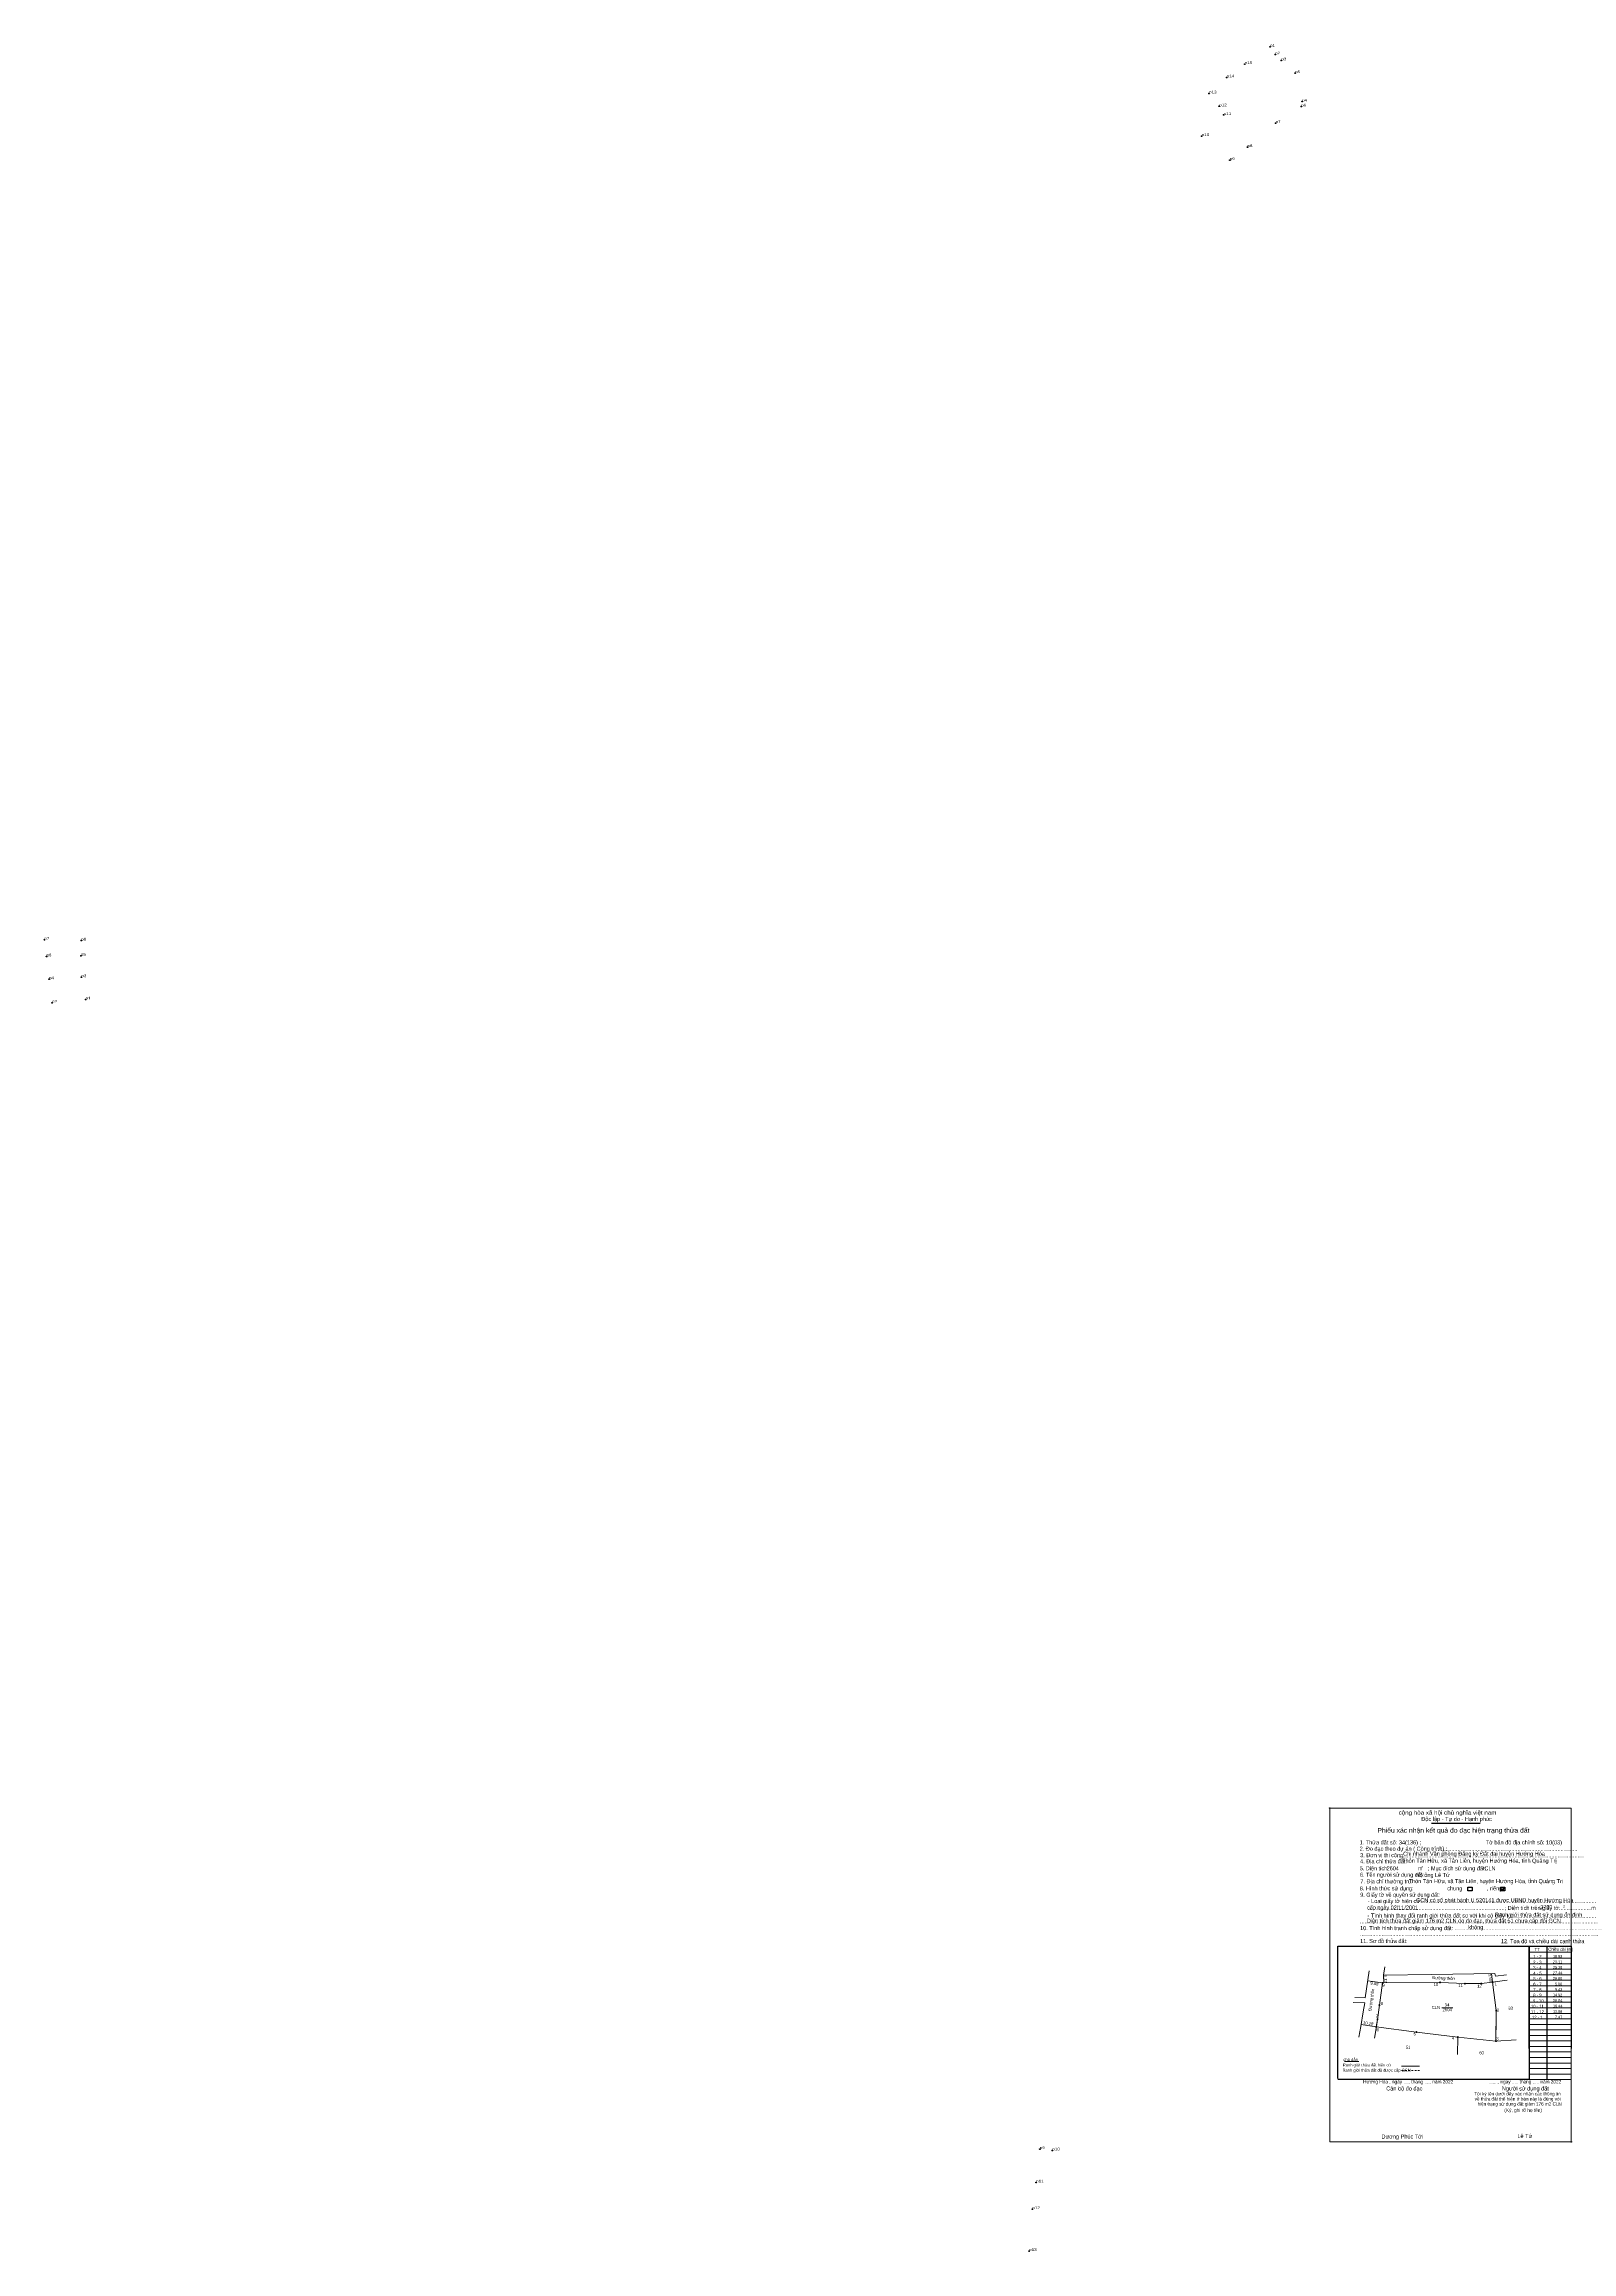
# Model space of a CAD drawing. Header units: metres. Extents: x 547316 to 552174, y 1837172 to 1841267.
# Drawn here: x 548068 to 549077, y 1837837 to 1839295 of the extents above; entities that cross this region are included whole.
import ezdxf
from ezdxf.enums import TextEntityAlignment as Align

# ---------------------------------------------------------------- set-up
doc = ezdxf.new("R2010")
doc.units = ezdxf.units.M
doc.header["$LTSCALE"] = 0.8
doc.header["$PDMODE"] = 32
doc.header["$PDSIZE"] = 0.4
doc.linetypes.add('SHORT_DASHED', pattern=[2.7, 1.5, -1.2])
for name, color, linetype, lineweight in [('1', 7, 'Continuous', 13), ('10', 7, 'Continuous', 13), ('17', 7, 'Continuous', 13), ('2', 7, 'Continuous', 25), ('23', 7, 'Continuous', 13), ('30', 7, 'Continuous', 13), ('36', 7, 'Continuous', 13), ('6', 7, 'Continuous', 13), ('61', 7, 'Continuous', 13), ('63', 7, 'Continuous', 13)]:
    doc.layers.add(name, color=color, linetype=linetype, lineweight=lineweight)
doc.layers.add('12', color=7, linetype='Continuous')
doc.layers.add('7', color=7, linetype='Continuous')

msp = doc.modelspace()

# ---------------------------------------------------------------- hatches: boundary and pattern name
at = {"layer": '63'}
for points in [[(548951.99, 1838014.37, 1), (548951.39, 1838014.37, 1)], [(548990.03, 1838014.68, 1), (548989.43, 1838014.68, 1)], [(549006.45, 1838013.88, 1), (549005.85, 1838013.88, 1)], [(549017.34, 1838013.92, 1), (549016.74, 1838013.92, 1)], [(549024.75, 1838014.85, 1), (549024.15, 1838014.85, 1)], [(548949.97, 1837999.59, 1), (548949.37, 1837999.59, 1)], [(548947.88, 1837985.32, 1), (548947.28, 1837985.32, 1)], [(548948.7, 1837990.25, 1), (548948.1, 1837990.25, 1)], [(549027.13, 1837996.08, 1), (549026.53, 1837996.08, 1)], [(548974.47, 1837981.94, 1), (548973.87, 1837981.94, 1)], [(549001.7, 1837978.59, 1), (549001.1, 1837978.59, 1)], [(549026.94, 1837975.97, 1), (549026.34, 1837975.97, 1)]]:
    msp.add_hatch(color=256, dxfattribs=at).paths.add_polyline_path(points)

# ---------------------------------------------------------------- linework, layer by layer
at = {"layer": '1'}
msp.add_lwpolyline([(549024.45, 1838014.85), (549026.83, 1837996.08), (549026.64, 1837975.97), (549001.4, 1837978.59), (548974.17, 1837981.94), (548947.58, 1837985.32), (548948.4, 1837990.25), (548949.67, 1837999.59), (548951.69, 1838014.37), (548989.73, 1838014.68), (549006.15, 1838013.88), (549017.04, 1838013.92)], close=True, dxfattribs=at)
msp.add_lwpolyline([(549024.45, 1838014.85), (549026.83, 1837996.08), (549026.78, 1837990.44)], dxfattribs=at)
at = {"layer": '10'}
for p, q in [((548952.39, 1838019.5), (548953.13, 1838024.94)), ((548952.39, 1838019.5), (548984.29, 1838019.95)), ((548984.29, 1838019.95), (549025.93, 1838020.53)), ((549025.93, 1838020.53), (549026.24, 1838018.82)), ((548933.51, 1838004.79), (548940.24, 1838004.61)), ((548940.24, 1838004.61), (548941.13, 1838010.53))]:
    msp.add_line(p, q, dxfattribs=at)
msp.add_lwpolyline([(548941.13, 1838010.53), (548942.01, 1838016.45), (548942.9, 1838022.38)], dxfattribs=at)
at = {"layer": '17'}
msp.add_line((548926.61, 1837962.5), (548936.02, 1837962.5), dxfattribs=at)
at = {"layer": '2'}
for p, q in [((548984.06, 1838119.79), (549016.3, 1838119.79)), ((548922.1, 1838038.63), (549048.58, 1838038.63)), ((548922.1, 1837951.25), (548922.1, 1838038.63)), ((549048.58, 1838038.63), (549048.58, 1837950.54)), ((549048.58, 1837950.54), (548922.1, 1837950.54))]:
    msp.add_line(p, q, dxfattribs=at)
at = {"layer": '2', "lineweight": 35}
for p, q in [((549029.99, 1838076.57), (549030.9, 1838075.39)), ((549030.9, 1838075.39), (549032.01, 1838077.37))]:
    msp.add_line(p, q, dxfattribs=at)
at = {"layer": '2', "lineweight": 13}
msp.add_lwpolyline([(548916.91, 1838129.9), (549076.35, 1838129.9), (549076.35, 1837909.38), (548916.91, 1837909.38)], close=True, dxfattribs=at)
at = {"layer": '2'}
for points in [[(549008.14, 1838077.71), (549010.88, 1838077.71), (549010.88, 1838075.16), (549008.14, 1838075.16)], [(549029.68, 1838077.71), (549032.42, 1838077.71), (549032.42, 1838075.16), (549029.68, 1838075.16)]]:
    msp.add_lwpolyline(points, close=True, dxfattribs=at)
for p in [(548916.91, 1838129.9), (549076.35, 1837909.38)]:
    msp.add_point(p, dxfattribs=at)
at = {"layer": '23'}
for p, q in [((548949.67, 1837999.59), (548951.69, 1838014.37)), ((549026.24, 1838018.82), (549033.65, 1838019.8)), ((548932.41, 1838001.46), (548939.92, 1838001.18)), ((548946.33, 1837977.8), (548947.61, 1837985.49))]:
    msp.add_line(p, q, dxfattribs=at)
for points in [[(548947.61, 1837985.49), (548948.4, 1837990.25), (548949.67, 1837999.59)], [(548936.15, 1837978.58), (548937.3, 1837985.54), (548938.94, 1837995.31)]]:
    msp.add_lwpolyline(points, dxfattribs=at)
at = {"layer": '30'}
for p, q in [((549048.51, 1838027.07), (549076.28, 1838027.07)), ((549048.58, 1838034.65), (549076.35, 1838034.65)), ((549048.58, 1838030.78), (549076.35, 1838030.78)), ((549048.58, 1838023.45), (549076.35, 1838023.45)), ((549048.58, 1838019.79), (549076.35, 1838019.79)), ((549048.58, 1838016.15), (549076.35, 1838016.15)), ((549048.58, 1838012.5), (549076.35, 1838012.5)), ((549048.58, 1838008.86), (549076.35, 1838008.86)), ((549048.58, 1838005.21), (549076.35, 1838005.21)), ((549048.58, 1838001.57), (549076.35, 1838001.57)), ((549048.58, 1837997.92), (549076.35, 1837997.92)), ((549048.58, 1837994.28), (549076.35, 1837994.28)), ((549048.58, 1837990.63), (549076.35, 1837990.63)), ((549048.58, 1837986.99), (549076.35, 1837986.99)), ((549048.58, 1837983.34), (549076.35, 1837983.34)), ((549048.58, 1837979.7), (549076.35, 1837979.7)), ((549048.58, 1837976.05), (549076.35, 1837976.05)), ((549048.58, 1837972.41), (549076.35, 1837972.41)), ((549048.58, 1837968.76), (549076.35, 1837968.76)), ((549048.58, 1837965.12), (549076.35, 1837965.12)), ((549048.58, 1837965.1), (549076.35, 1837965.1)), ((549048.58, 1837961.47), (549076.35, 1837961.47)), ((549048.58, 1837957.83), (549076.35, 1837957.83)), ((549048.58, 1837954.18), (549076.35, 1837954.18)), ((549048.58, 1837950.54), (549076.35, 1837950.54))]:
    msp.add_line(p, q, dxfattribs=at)
at = {"layer": '30', "lineweight": 25}
for p, q in [((549048.58, 1837971.01), (549048.58, 1838038.63)), ((549060.18, 1838038.63), (549060.18, 1837950.54))]:
    msp.add_line(p, q, dxfattribs=at)
msp.add_lwpolyline([(549048.58, 1838038.63), (549076.35, 1838038.63), (549076.35, 1837971.01)], dxfattribs=at)
at = {"layer": '36'}
for p, q in [((549024.45, 1838014.85), (549033.98, 1838016.11)), ((548939.92, 1838001.18), (548938.94, 1837995.31)), ((549026.64, 1837975.97), (549040.01, 1837976.79))]:
    msp.add_line(p, q, dxfattribs=at)
msp.add_lwpolyline([(549026.64, 1837975.97), (549001.4, 1837978.59), (548974.17, 1837981.94), (548947.58, 1837985.32)], dxfattribs=at)
at = {"layer": '6'}
msp.add_line((548964.32, 1837959.32), (548976.19, 1837959.32), dxfattribs=at)
at = {"layer": '6', "linetype": 'SHORT_DASHED'}
msp.add_line((548964.32, 1837956.42), (548976.19, 1837956.42), dxfattribs=at)
at = {"layer": '61'}
for p, q in [((548989.73, 1838014.68), (548951.69, 1838014.37)), ((549006.15, 1838013.88), (548989.73, 1838014.68)), ((549017.04, 1838013.92), (549006.15, 1838013.88)), ((549024.45, 1838014.85), (549017.04, 1838013.92)), ((549024.45, 1838014.85), (549026.83, 1837996.08)), ((549026.78, 1837990.44), (549026.64, 1837975.97)), ((549026.83, 1837996.08), (549026.78, 1837990.44))]:
    msp.add_line(p, q, dxfattribs=at)
at = {"layer": '63'}
for p, q in [((548941.9, 1838015.71), (548951.69, 1838014.37)), ((548952.46, 1838014.38), (548952.39, 1838019.5)), ((549023.74, 1838020.5), (549024.45, 1838014.85)), ((548990.91, 1837997.86), (548998.19, 1837997.86)), ((548937.54, 1837987), (548947.58, 1837985.32)), ((549001.4, 1837978.59), (549001.17, 1837967.19))]:
    msp.add_line(p, q, dxfattribs=at)
for centre in [(548951.69, 1838014.37), (548989.73, 1838014.68), (549006.15, 1838013.88), (549017.04, 1838013.92), (549024.45, 1838014.85), (548949.67, 1837999.59), (548947.58, 1837985.32), (548948.4, 1837990.25), (549026.83, 1837996.08), (548974.17, 1837981.94), (549001.4, 1837978.59), (549026.64, 1837975.97)]:
    msp.add_circle(centre, 0.3, dxfattribs=at)
at = {"layer": '7'}
for p in [(548860.64, 1839281.73), (548877.43, 1839293.12), (548880.82, 1839288.11), (548884.84, 1839284.23), (548848.73, 1839272.99), (548893.96, 1839275.79), (548837.06, 1839262.38), (548843.8, 1839253.86), (548898.03, 1839253.74), (548898.57, 1839256.95), (548846.74, 1839248.13), (548881.07, 1839242.83), (548832.19, 1839234.22), (548862.52, 1839226.93), (548850.81, 1839218.31), (548067.72, 1838703.36), (548092.08, 1838702.87), (548069.1, 1838692.4), (548091.84, 1838692.84), (548070.81, 1838677.32), (548092.16, 1838678.65), (548072.72, 1838661.72), (548094.92, 1838663.94), (548725.32, 1837904.62), (548733.56, 1837903.77), (548722.84, 1837882.58), (548720.4, 1837864.96), (548718.22, 1837837.29)]:
    msp.add_point(p, dxfattribs=at)

# ---------------------------------------------------------------- texts
at = {"layer": '1'}
for s, width, p in [('CLN', 0.95, (548986.935, 1837997.19)), ('34', 0.85, (548994.34, 1837998.81)), ('33', 0.8, (549036.275, 1837996.77)), ('2604', 0.85, (548994.4, 1837995.69)), ('51', 0.75, (548968.66, 1837970.83)), ('60', 0.85, (549017.12, 1837967.21))]:
    msp.add_text(s, height=2, dxfattribs=dict(at, width=width)).set_placement(p, align=Align.CENTER)
at = {"layer": '10'}
for s, height, width, p in [('2 - 3', 1.989, 0.95, (549053.995, 1838027.1)), ('1 - 2', 1.989, 0.95, (549053.985, 1838030.79)), ('3 - 4', 1.989, 0.95, (549053.97, 1838023.5)), ('4 - 5', 1.989, 0.95, (549054.03, 1838019.82)), ('6 - 7', 1.989, 0.95, (549053.985, 1838012.55)), ('5 - 6', 1.989, 0.95, (549054.025, 1838016.21)), ('10 - 11', 1.989, 0.9, (549053.95, 1837997.93)), ('9 - 10', 1.989, 0.95, (549054.655, 1838001.58)), ('7 - 8', 1.989, 0.95, (549053.965, 1838008.92)), ('8 - 9', 1.989, 0.95, (549054.015, 1838005.3)), ('11 - 12', 1.989, 0.9, (549054.015, 1837994.26)), ('12 - 1', 1.99, 0.9, (549053.945, 1837990.68))]:
    msp.add_text(s, height=height, dxfattribs=dict(at, width=width)).set_placement(p, align=Align.CENTER)
at = {"layer": '12'}
for s, width, p in [('p15', 1.25, (548860.64, 1839281.73)), ('p1', 1.2, (548877.43, 1839293.12)), ('p2', 1.2, (548880.82, 1839288.11)), ('p3', 1.2, (548884.84, 1839284.23)), ('p14', 1.25, (548848.73, 1839272.99)), ('p5', 1.2, (548893.96, 1839275.79)), ('p13', 1.25, (548837.06, 1839262.38)), ('p12', 1.25, (548843.8, 1839253.86)), ('p6', 1.2, (548898.03, 1839253.74)), ('p4', 1.2, (548898.57, 1839256.95)), ('p11', 1.25, (548846.74, 1839248.13)), ('p7', 1.2, (548881.07, 1839242.83)), ('p10', 1.25, (548832.19, 1839234.22)), ('p8', 1.2, (548862.52, 1839226.93)), ('p9', 1.2, (548850.81, 1839218.31)), ('p7', 1.2, (548067.72, 1838703.36)), ('p8', 1.2, (548092.08, 1838702.87)), ('p6', 1.2, (548069.1, 1838692.4)), ('p5', 1.2, (548091.84, 1838692.84)), ('p4', 1.2, (548070.81, 1838677.32)), ('p3', 1.2, (548092.16, 1838678.65)), ('p2', 1.2, (548072.72, 1838661.72)), ('p1', 1.2, (548094.92, 1838663.94)), ('p9', 1.2, (548725.32, 1837904.62)), ('p10', 1.25, (548733.56, 1837903.77)), ('p11', 1.25, (548722.84, 1837882.58)), ('p12', 1.25, (548720.4, 1837864.96)), ('p13', 1.25, (548718.22, 1837837.29))]:
    msp.add_text(s, height=1.8, dxfattribs=dict(at, width=width)).set_placement(p)
at = {"layer": '2'}
for s, height, width, p in [('Phiếu xác nhận kết quả đo đạc hiện trạng thửa đất', 3.041, 1.1, (548998.55, 1838113.65)), ('Tôi ký tên dưới đây xác nhận các thông tin', 2.199, 0.9, (549040.9, 1837940.08)), ('về thửa đất thể hiện ở bản này là đúng vói', 2.199, 0.9, (549040.94, 1837936.7)), ('hiện trạng sử dụng đất giảm 176 m2 CLN', 2.2, 0.9, (549042.275, 1837933.35))]:
    msp.add_text(s, height=height, dxfattribs=dict(at, width=width)).set_placement(p, align=Align.CENTER)
for s, height, width, p in [('cộng hòa xã hội chủ nghĩa việt nam', 2.661, 1.15, (548962.35, 1838125.53)), ('2. Đo đạc theo dự án ( Công trình) : ', 2.663, 0.9, (548936.58, 1838101.68)), ('1. Thửa đất số: 34(136) ;                                          Tờ bản đồ địa chính số: 10(03)', 2.67, 0.9, (548936.58, 1838105.85)), ('3. Đơn vị thi công:', 2.663, 0.85, (548936.96, 1838097.41)), ('Chi nhánh Văn phòng Đăng ký Đất đai huyện Hướng Hóa', 2.661, 0.9, (548965.34, 1838098.37)), ('............................................................................................', 2.663, 0.9, (548987.02, 1838101.77)), ('5. Diện tích:', 2.663, 0.8, (548936.73, 1838088.73)), ('4. Địa chỉ thửa đất:', 2.663, 0.9, (548936.88, 1838093.38)), ('6. Tên người sử dụng đất:', 2.663, 0.85, (548936.81, 1838084.49)), ('2604', 2.65, 0.85, (548954.46, 1838088.76)), ('........................................................................................................................', 2.663, 0.9, (548962.69, 1838097.41)), ('Thôn Tân Hữu, xã Tân Liên, huyện Hướng Hóa, tỉnh Quảng Trị', 2.65, 0.9, (548964.72, 1838093.76)), ('Hộ ông Lê Tứ', 2.65, 0.9, (548973.64, 1838084.35)), ('m', 2.661, 0.8, (548975.1, 1838088.73)), ('2', 1.521, 0.8, (548977.37, 1838090)), ('; Mục đích sử dụng đất:', 2.661, 0.9, (548981.68, 1838088.73)), ('CLN', 2.65, 0.95, (549019.02, 1838088.72)), ('8. Hình thức sử dụng:', 2.663, 0.9, (548936.67, 1838075.51)), ('9. Giấy tờ về quyền sử dụng đất:', 2.663, 0.85, (548936.96, 1838071.26)), ('7. Địa chỉ thường trú:', 2.663, 0.9, (548937.04, 1838080.15)), ('Thôn Tân Hữu, xã Tân Liên, huyện Hướng Hóa, tỉnh Quảng Trị', 2.65, 0.9, (548969, 1838080.26)), ('chung                , riêng', 2.661, 0.9, (548994.48, 1838075.51)), ('     - Tình hình thay đổi ranh giới thửa đất so với khi có giấy tờ:......................................................', 2.661, 0.9, (548936.73, 1838057.57)), ('     - Loại giấy tờ hiện có:..................................................................................................................', 2.661, 0.9, (548936.88, 1838067.09)), ('Diện tích thửa đất giảm 176 m2 CLN do đo đạc, thửa đất 51 chưa cấp đổi GCN.', 2.65, 0.9, (548941.34, 1838054.14)), ('cấp ngày 02/11/2001', 2.65, 0.85, (548941.48, 1838062.85)), ('     .........................................................................................; Diện tích trên giấy tờ:....................m', 2.661, 0.9, (548936.88, 1838062.58)), ('GCN có số phát hành U 520141 được UBND huyện Hướng Hóa ', 2.65, 0.9, (548973.86, 1838067.7)), ('Ranh giới thửa đất sử dụng ổn định', 2.65, 0.9, (549026.03, 1838058.07)), ('2780', 2.65, 0.85, (549055.87, 1838063.05)), ('2', 1.521, 0.8, (549071.06, 1838064.1)), ('...........................................................................................................................................................', 2.661, 0.9, (548936.81, 1838053.71)), ('11. Sơ đồ thửa đất:', 2.663, 0.85, (548936.88, 1838040.71)), ('10. Tình hình tranh chấp sử dụng đất: ................................................................................................', 2.663, 0.9, (548936.88, 1838049.22)), ('...........................................................................................................................................................', 2.661, 0.9, (548936.88, 1838045.29)), ('không', 2.661, 0.9, (549008.32, 1838049.86)), ('12. Tọa độ và chiều dài cạnh thửa', 2.668, 0.85, (549029.98, 1838040.62)), ('Hướng Hóa , ngày ..... tháng ..... năm 2022', 2.27, 0.9, (548938.86, 1837947.99)), ('......., ngày ..... tháng ..... năm 2022', 2.27, 0.85, (549021.9, 1837947.99)), ('(Ký, ghi rõ họ tên)', 2.281, 0.9, (549032.14, 1837929.2))]:
    msp.add_text(s, height=height, dxfattribs=dict(at, width=width)).set_placement(p)
for s, height, p in [('Độc lập - Tự do - Hạnh phúc', 2.661, (548977.31, 1838121.33)), ('Cán bộ đo đạc', 2.661, (548954.14, 1837943.32)), ('Người sử dụng đất', 2.661, (549030.56, 1837943.32)), ('Dương Phúc Tới', 2.66, (548951.01, 1837911.56)), ('Lê Tứ', 2.65, (549040.82, 1837911.96))]:
    msp.add_text(s, height=height, dxfattribs=at).set_placement(p)
msp.add_text('.', height=0.7605, dxfattribs=at).set_placement((549076.32, 1837908.96), align=Align.CENTER)
at = {"layer": '30'}
for s, height, width, p in [('TT', 1.983, 0.95, (549052.15, 1838035.51)), ('Chiều dài (m)', 1.989, 0.9, (549061.19, 1838035.63))]:
    msp.add_text(s, height=height, dxfattribs=dict(at, width=width)).set_placement(p)
at = {"layer": '6'}
for s, height, width, p in [('Ranh giới thửa đất đã được cấp GCN', 1.954, 0.9, (548925.3, 1837955.72)), ('Ranh giới thửa đất hiện có ', 1.949, 0.9, (548925.45, 1837959.19)), ('chú dẫn', 1.949, 1.05, (548925.74, 1837962.76))]:
    msp.add_text(s, height=height, dxfattribs=dict(at, width=width)).set_placement(p)
at = {"layer": '63'}
for s, height, width, p in [('20.11', 1.823, 0.85, (549070.46, 1838027.38)), ('18.92', 1.823, 0.85, (549070.45, 1838031.03)), (' 9', 2, 0.85, (548953.14, 1838011.91)), (' 10', 2, 0.85, (548988.47, 1838012.34)), (' 11', 2, 0.8, (549004.76, 1838011.72)), (' 12', 2, 0.85, (549017.22, 1838011.27)), (' 1', 2, 0.75, (549027.29, 1838012.75)), ('25.38', 1.823, 0.85, (549070.44, 1838023.74)), ('27.44', 1.823, 0.85, (549070.45, 1838020.1)), ('26.80', 1.823, 0.85, (549070.45, 1838016.45)), ('5.00', 1.823, 0.85, (549070.44, 1838012.8)), (' 8', 2, 0.8, (548952.07, 1837999.83)), ('38.04', 1.823, 0.85, (549070.45, 1838001.87)), ('14.92', 1.823, 0.85, (549070.45, 1838005.52)), ('16.44', 1.823, 0.85, (549070.45, 1837998.22)), ('9.43', 1.823, 0.85, (549070.43, 1838009.16)), (' 7', 2, 0.8, (548948.7, 1837991.51)), (' 6', 2, 0.85, (548949.27, 1837982.38)), (' 2', 2, 0.85, (549028.76, 1837995.42)), ('10.89', 1.823, 0.85, (549070.46, 1837994.58)), ('7.47', 1.823, 0.85, (549070.44, 1837990.94)), (' 5', 2, 0.8, (548973.69, 1837979.72)), (' 4', 2, 0.85, (548998.99, 1837976.79)), (' 3', 2, 0.8, (549028.39, 1837976.51))]:
    msp.add_text(s, height=height, dxfattribs=dict(at, width=width)).set_placement(p, align=Align.RIGHT)
for s, rotation, width, p in [('9.88', 352.206, 0.9, (548946.2194, 1838012.9912)), ('5.12', 270.783, 0.85, (548952.7009, 1838017.1487)), ('Đường thôn', 357.211, 0.95, (548991.9613, 1838016.5554)), ('5.69', 277.162, 0.9, (549022.0241, 1838017.5297)), ('Đường thôn', 82.218, 0.95, (548945.3296, 1838003.0796)), ('10.18', 350.501, 0.9, (548942.105, 1837986.7388))]:
    msp.add_text(s, height=2, rotation=rotation, dxfattribs=dict(at, width=width)).set_placement(p, align=Align.CENTER)

doc.saveas('drawing.dxf')
